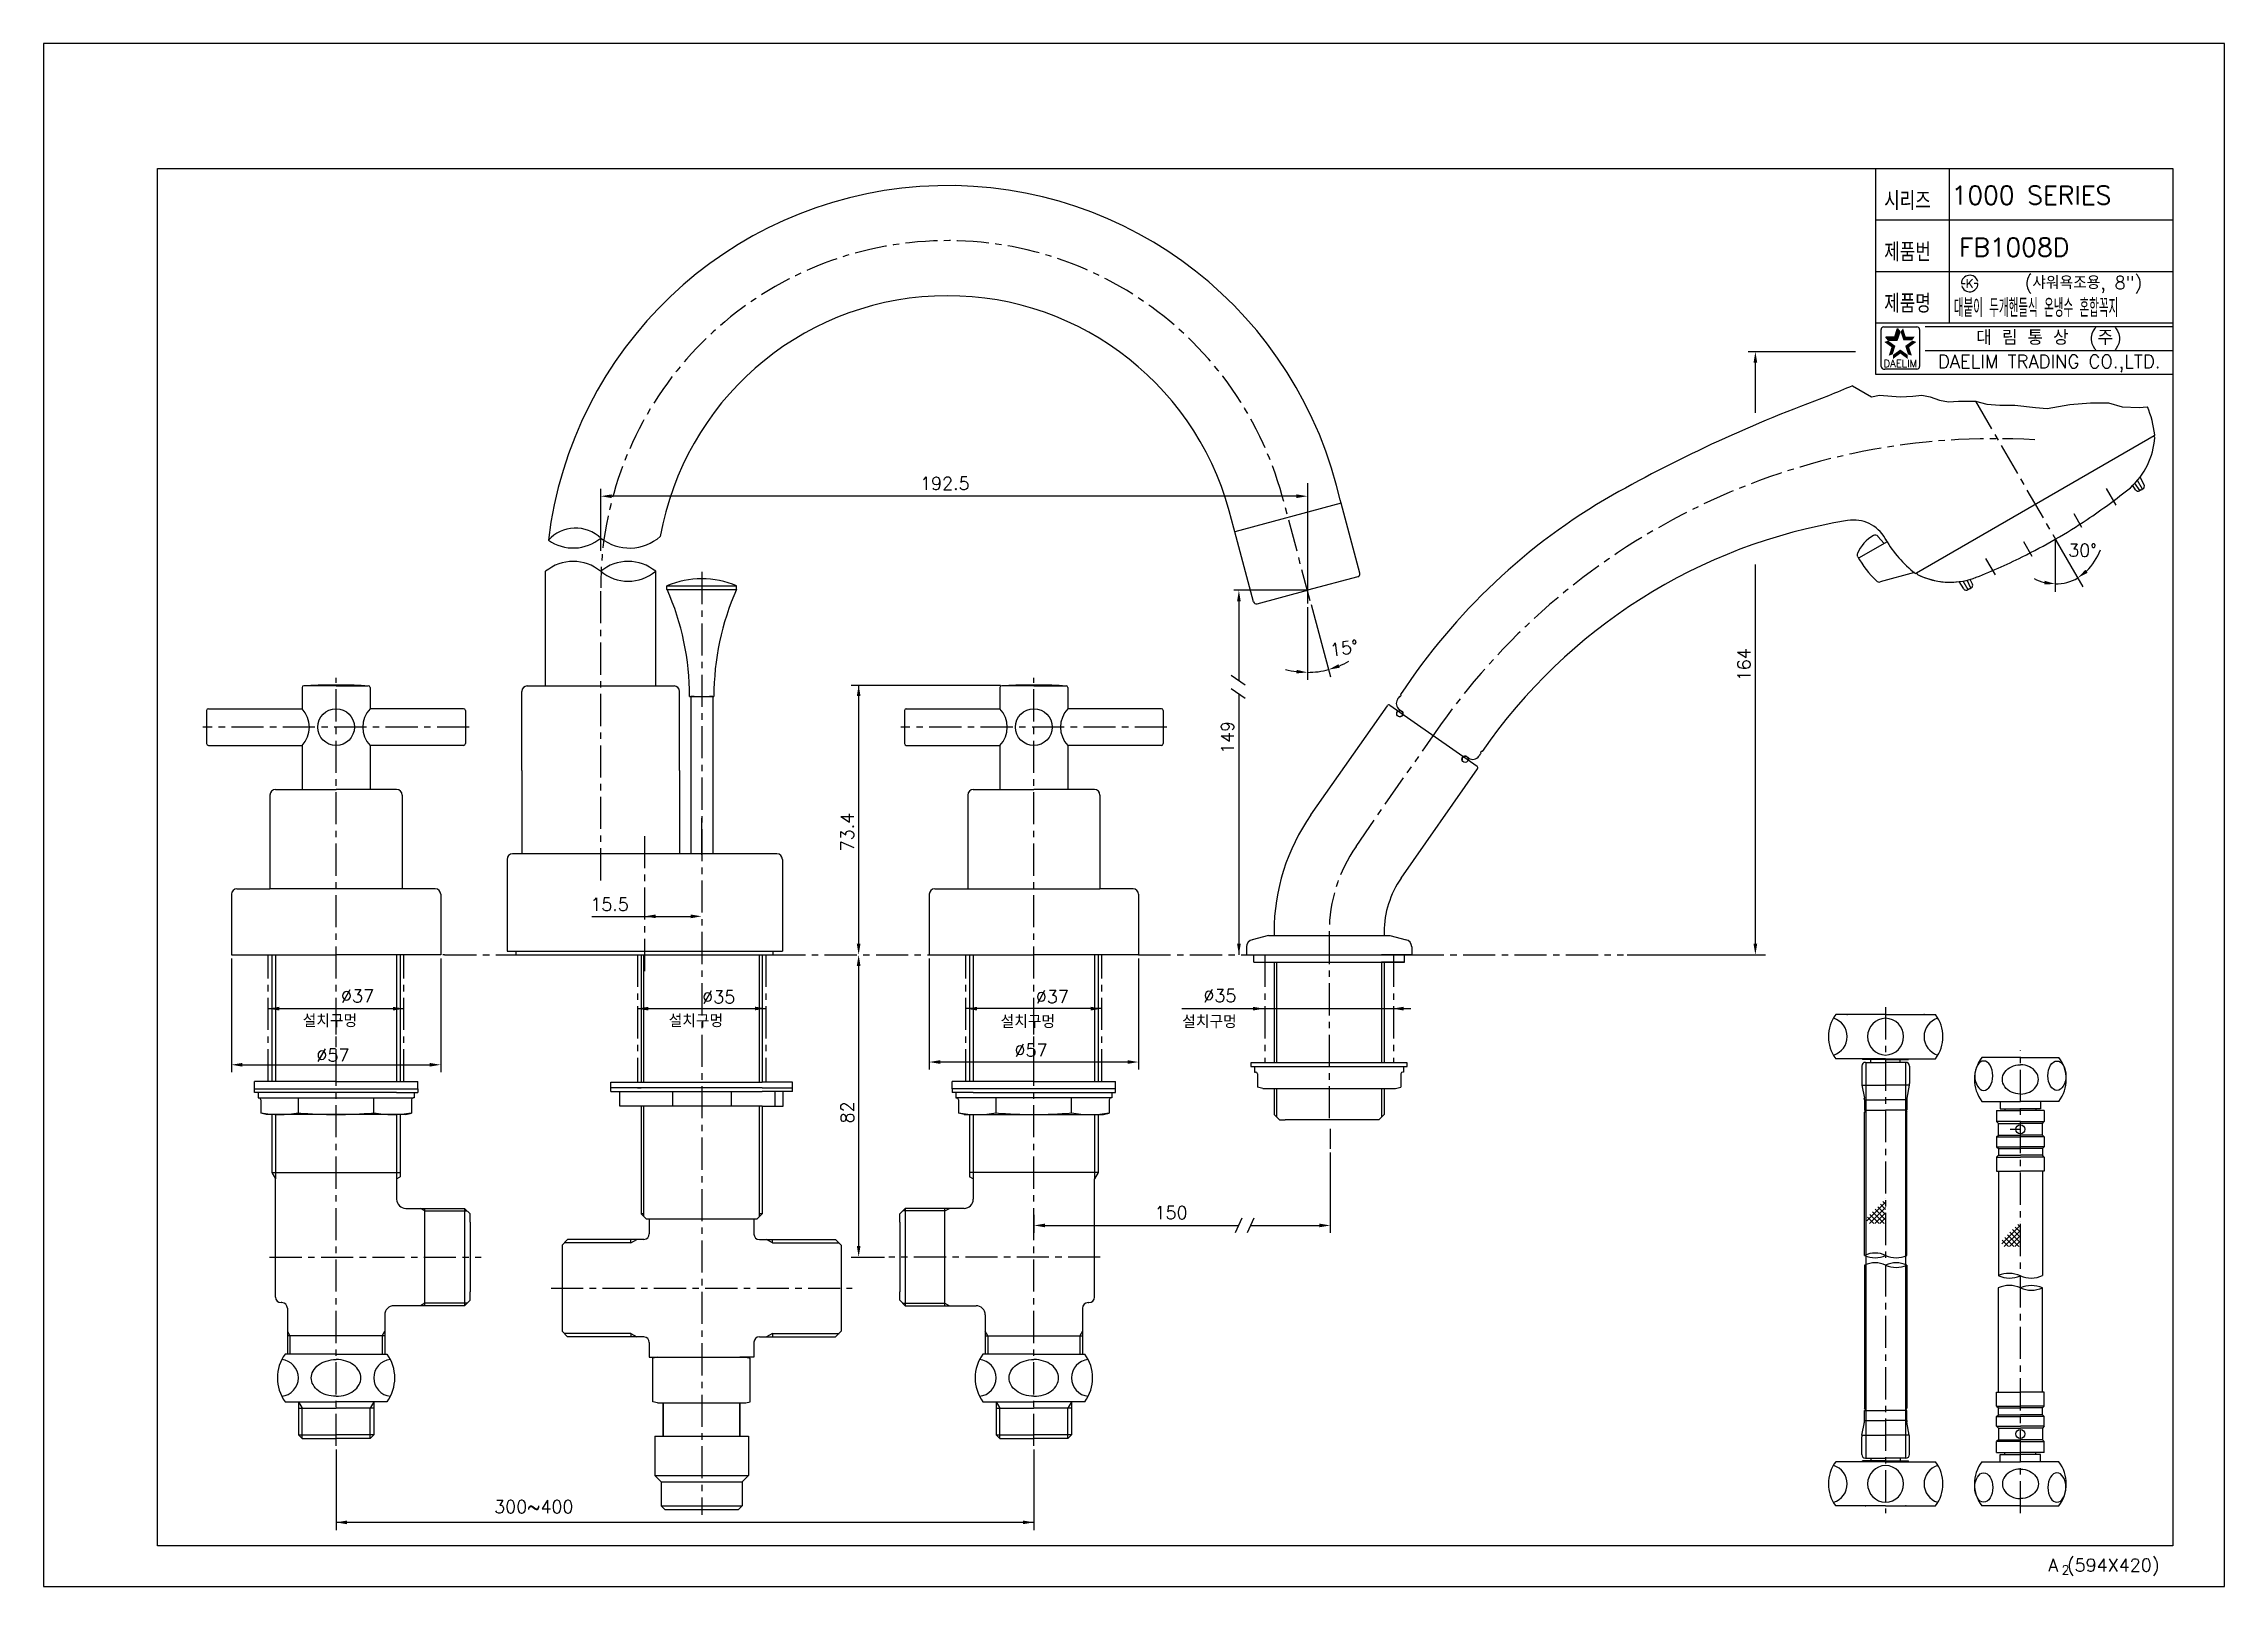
# Model space of a CAD drawing. Extents: x -226 to 368, y -1132 to -712.
import ezdxf
from ezdxf.enums import TextEntityAlignment as Align

# ---------------------------------------------------------------- set-up
doc = ezdxf.new("R2010")
doc.units = 0
doc.header["$LTSCALE"] = 7
doc.header["$MEASUREMENT"] = 0
doc.header["$PDSIZE"] = -10
doc.linetypes.add('CENTER', pattern=[2, 1.25, -0.25, 0.25, -0.25])
doc.linetypes.add('CENTER2', pattern=[1.125, 0.75, -0.125, 0.125, -0.125])
doc.layers.get('0').update_dxf_attribs({"color": 2, "linetype": 'CONTINUOUS'})
for name, color, linetype in [('CL', 1, 'CENTER'), ('DIM', 2, 'CONTINUOUS'), ('DWG', 7, 'CONTINUOUS')]:
    doc.layers.add(name, color=color, linetype=linetype)
doc.styles.add('GHS', font='ROMANS', dxfattribs={"bigfont": 'GHS'})
doc.styles.add('ROMANS', font='romans')

msp = doc.modelspace()

# ---------------------------------------------------------------- texts
at = {"color": 7, "style": 'GHS'}
msp.add_text('1000 SERIES', height=5, dxfattribs=at).set_placement((293.58, -756))
msp.add_text('FB1008D', height=5, dxfattribs=at).set_placement((310.62, -767.66), align=Align.MIDDLE)
at = {"style": 'GHS'}
msp.add_text('(샤워욕조용, 8")', height=3.5, dxfattribs=at).set_placement((313.47, -779.06))
at = {"style": 'GHS', "width": 0.5}
msp.add_text('대붙이 두개핸들식 온냉수 혼합꼭지', height=5, dxfattribs=at).set_placement((294.17, -786.68))
at = {"layer": 'DIM', "color": 2, "style": 'GHS'}
for s, p in [('192.5', (12.6, -833.72)), ('15.5', (-77.22, -948.3)), ('∅37', (-145.12, -973.25)), ('%%c35', (-46.72, -973.54)), ('∅37', (44.15, -973.47)), ('%%c35', (89.78, -973.15)), ('설치구멍', (-155.54, -980.02)), ('설치구멍', (-55.86, -980.03)), ('설치구멍', (34.56, -980.27)), ('설치구멍', (84.03, -980.28)), ('∅57', (-151.83, -989.37)), ('∅57', (38.34, -988.01)), ('150', (76.48, -1032.25)), ('300~400', (-103.4, -1112.31))]:
    msp.add_text(s, height=3.5, dxfattribs=at).set_placement(p)
at = {"layer": 'DIM', "style": 'GHS'}
msp.add_text('30%%d', height=3.5, dxfattribs=at).set_placement((325.34, -851.9))
for s, rotation, p in [('15%%d', 8.18068, (124.51, -879.1)), ('164', 90, (238.77, -885.83)), ('149', 90, (98.1, -905.63)), ('73.4', 90, (-5.47, -932.14)), ('82', 90, (-5.47, -1006.21))]:
    msp.add_text(s, height=3.5, rotation=rotation, dxfattribs=at).set_placement(p)

# ---------------------------------------------------------------- blocks, each defined once
blk = doc.blocks.new('기본양식')
for p, q in [((-820.12, 442.54), (-820.12, 22.54)), ((-226.12, 442.54), (-820.12, 442.54)), ((-226.12, 22.54), (-226.12, 442.54)), ((-820.12, 22.54), (-226.12, 22.54))]:
    blk.add_line(p, q)
at = {"color": 4}
for p, q in [((-789.12, 33.54), (-789.12, 408.54)), ((-789.12, 408.54), (-240.12, 408.54)), ((-240.12, 408.54), (-240.12, 33.54)), ((-240.12, 33.54), (-789.12, 33.54))]:
    blk.add_line(p, q, dxfattribs=at)
at = {"color": 7}
for p, q in [((-321.12, 408.54), (-321.12, 352.54)), ((-301.12, 408.54), (-301.12, 366.54)), ((-321.12, 394.54), (-240.12, 394.54)), ((-321.12, 380.54), (-240.12, 380.54)), ((-321.12, 366.54), (-240.12, 366.54)), ((-321.12, 352.54), (-240.12, 352.54))]:
    blk.add_line(p, q, dxfattribs=at)
at = {"color": 2, "linetype": 'Continuous'}
for p, q in [((-319.64, 354.68), (-319.64, 364.68)), ((-318.89, 365.43), (-309.89, 365.43)), ((-309.14, 364.68), (-309.14, 354.68)), ((-307.62, 365.54), (-240.12, 365.54)), ((-307.62, 359.04), (-240.12, 359.04)), ((-309.89, 353.93), (-318.64, 353.93))]:
    blk.add_line(p, q, dxfattribs=at)
at = {"color": 2}
for p, q in [((-317.64, 361.81), (-318.31, 362.73)), ((-318.31, 362.73), (-315.88, 362.73)), ((-315.88, 362.73), (-315.13, 365.03)), ((-315.22, 361.81), (-314.47, 364.12)), ((-314.47, 364.12), (-315.13, 365.03)), ((-317.64, 361.81), (-315.22, 361.81))]:
    blk.add_line(p, q, dxfattribs=at)
at = {"color": 2, "linetype": 'Continuous'}
for centre, radius, start, end in [((-318.89, 364.68), 0.75, 90, 180), ((-309.89, 364.68), 0.75, 0, 90), ((-318.77, 354.8), 0.884, 188.1301, 278.1301), ((-309.89, 354.68), 0.75, 270, 0)]:
    blk.add_arc(centre, radius, start, end, dxfattribs=at)
at = {"color": 2}
for points in [[(-318.31, 362.73), (-317.64, 361.81), (-315.88, 362.73), (-315.22, 361.81)], [(-315.88, 362.73), (-315.22, 361.81), (-315.13, 365.03), (-314.47, 364.12)], [(-313.65, 365.03), (-314.32, 364.12), (-312.9, 362.73), (-313.57, 361.81)], [(-312.9, 362.73), (-313.57, 361.81), (-310.48, 362.73), (-311.14, 361.81)], [(-316.8, 359.9), (-315.72, 360.25), (-318.76, 361.32), (-317.69, 361.67)], [(-317.55, 357.59), (-316.47, 357.94), (-316.8, 359.9), (-315.72, 360.25)], [(-314.39, 358.15), (-314.39, 359.28), (-316.35, 356.72), (-316.35, 357.85)], [(-312.43, 356.72), (-312.43, 357.85), (-314.39, 358.15), (-314.39, 359.28)], [(-310.02, 361.32), (-311.1, 361.67), (-311.98, 359.9), (-313.06, 360.25)], [(-311.98, 359.9), (-313.06, 360.25), (-311.24, 357.59), (-312.31, 357.94)]]:
    blk.add_solid(points, dxfattribs=at)
at = {"layer": 'DIM'}
for p, q in [((-297.74, 377.23), (-297.24, 377.23)), ((-297.24, 377.23), (-296.74, 377.23)), ((-293.74, 377.23), (-294.24, 377.23)), ((-293.24, 377.23), (-293.74, 377.23))]:
    blk.add_line(p, q, dxfattribs=at)
for start, end in [(15, 180), (195, 0)]:
    blk.add_arc((-295.49, 377.23), 2.25, start, end, dxfattribs=at)
at = {"color": 7, "linetype": 'Continuous'}
for s, height, style, p in [('대 림 통 상  (주)', 4, 'GHS', (-273.86, 362.24)), ('DAELIM TRADING CO.,LTD.', 3.6, 'ROMANS', (-273.86, 355.47))]:
    blk.add_text(s, height=height, dxfattribs=dict(at, style=style)).set_placement(p, align=Align.MIDDLE)
at = {"color": 2, "linetype": 'Continuous', "style": 'ROMANS'}
blk.add_text('DAELIM', height=2, dxfattribs=at).set_placement((-314.39, 354.48), align=Align.CENTER)
at = {"color": 7, "style": 'GHS'}
for s, height, p in [('A (594X420)', 3.5, (-274.11, 26.57)), ('2', 2.5, (-270.45, 25.74))]:
    blk.add_text(s, height=height, dxfattribs=at).set_placement(p)
at = {"layer": 'DIM', "style": 'GHS', "width": 0.8}
for s, p in [('시리즈', (-318.78, 397.27)), ('제품번', (-318.78, 383.27)), ('제품명', (-318.78, 369.27))]:
    blk.add_text(s, height=5, dxfattribs=at).set_placement(p)
at = {"layer": 'DIM', "style": 'GHS'}
blk.add_text('K', height=2.39, dxfattribs=at).set_placement((-295.49, 377.23), align=Align.MIDDLE)

# ---------------------------------------------------------------- linework, layer by layer
at = {"color": 7, "linetype": 'Continuous'}
for p, q in [((-49.85, -889.94), (-49.85, -932.81)), ((-48.92, -889.94), (-49.85, -889.94)), ((-43.85, -889.94), (-44.78, -889.94)), ((-43.85, -889.94), (-43.85, -932.81)), ((-95.89, -910.11), (-95.89, -932.81)), ((-52.89, -910.11), (-52.89, -932.81)), ((-99.89, -934.31), (-99.89, -959.31)), ((-26.39, -932.81), (-98.39, -932.81)), ((-24.89, -934.31), (-24.89, -959.31)), ((-99.89, -959.31), (-24.89, -959.31)), ((-99.89, -959.31), (-97.39, -959.31)), ((-97.39, -960.31), (-97.39, -959.31)), ((-97.39, -960.31), (-26.89, -960.31)), ((-63.39, -960.31), (-63.39, -995)), ((-30.39, -960.31), (-30.39, -995)), ((-27.39, -960.31), (-27.39, -959.31)), ((-63.39, -1001.5), (-63.39, -1030.81)), ((-30.39, -1001.5), (-30.39, -1030.81)), ((-63.39, -1030.81), (-61.89, -1032.31)), ((-62.64, -1030.81), (-63.39, -1030.81)), ((-31.89, -1032.31), (-61.89, -1032.31)), ((-30.39, -1030.81), (-31.89, -1032.31)), ((-30.39, -1030.81), (-31.14, -1030.81)), ((-57.34, -1082.31), (-57.34, -1091.31)), ((-36.44, -1082.31), (-36.44, -1091.31))]:
    msp.add_line(p, q, dxfattribs=at)
at = {"color": 2, "linetype": 'Continuous'}
for p, q in [((-62.64, -995), (-62.64, -960.31)), ((-31.14, -995), (-31.14, -960.31)), ((-62.64, -1031.56), (-62.64, -1001.5)), ((-31.14, -1031.56), (-31.14, -1001.5))]:
    msp.add_line(p, q, dxfattribs=at)
at = {"color": 2}
for p, q in [((274.89, -1027.47), (275.6, -1028.18)), ((275.59, -1026.76), (275.6, -1026.77)), ((270.53, -1032.76), (275.6, -1027.68)), ((270.64, -1031.71), (272.4, -1033.46)), ((271.23, -1033.46), (275.6, -1029.09)), ((271.35, -1031), (273.81, -1033.46)), ((272.06, -1030.3), (275.22, -1033.46)), ((272.65, -1033.46), (275.6, -1030.51)), ((272.77, -1029.59), (275.6, -1032.43)), ((273.47, -1028.88), (275.6, -1031.01)), ((274.06, -1033.46), (275.6, -1031.92)), ((274.18, -1028.18), (275.6, -1029.6)), ((275.48, -1033.46), (275.6, -1033.34)), ((312.3, -1033.01), (312.31, -1033.02)), ((307.23, -1039.01), (312.31, -1033.93)), ((307.35, -1037.96), (309.1, -1039.71)), ((307.94, -1039.71), (312.31, -1035.34)), ((308.05, -1037.25), (310.51, -1039.71)), ((308.76, -1036.55), (311.93, -1039.71)), ((309.35, -1039.71), (312.31, -1036.76)), ((309.47, -1035.84), (312.31, -1038.68)), ((310.18, -1035.13), (312.31, -1037.26)), ((310.76, -1039.71), (312.31, -1038.17)), ((310.88, -1034.43), (312.31, -1035.85)), ((311.59, -1033.72), (312.31, -1034.43)), ((312.18, -1039.71), (312.31, -1039.58))]:
    msp.add_line(p, q, dxfattribs=at)
at = {"color": 7, "linetype": 'Continuous'}
for centre, start, end in [((-98.39, -934.31), 90, 180), ((-26.39, -934.31), 0, 90)]:
    msp.add_arc(centre, 1.5, start, end, dxfattribs=at)
at = {"color": 2, "linetype": 'Continuous'}
for centre, radius, start, end in [((272.73, -1048.28), 6.79, 64.95062, 115.04938), ((272.73, -1035.98), 6.79, 244.95062, 295.04938), ((272.73, -1050.93), 6.79, 64.95062, 115.04938), ((278.48, -1035.98), 6.79, 244.95062, 295.04938), ((278.48, -1050.93), 6.79, 64.95062, 115.04938), ((278.48, -1038.63), 6.79, 244.95062, 295.04938), ((309.17, -1054.4), 7.37, 64.79244, 112.85586), ((309.44, -1040.94), 7.37, 244.79244, 292.85586), ((309.28, -1057.81), 7.48, 66.15632, 113.4258), ((315.17, -1040.94), 7.37, 247.14414, 295.20756), ((315.28, -1057.71), 7.37, 65.75459, 113.82753), ((315.33, -1044.25), 7.37, 245.75459, 293.82753)]:
    msp.add_arc(centre, radius, start, end, dxfattribs=at)
at = {"layer": 'CL', "color": 7, "linetype": 'Continuous'}
for p, q in [((345.58, -833.5), (344.22, -831.14)), ((132.41, -856.41), (127.31, -837.39)), ((344.89, -833.9), (343.51, -831.93)), ((103.43, -864.18), (98.33, -845.15)), ((-89.39, -887.11), (-89.39, -855.89)), ((-59.39, -887.11), (-59.39, -855.89)), ((298.12, -860.9), (296.76, -858.54)), ((298.82, -860.5), (297.8, -858.32))]:
    msp.add_line(p, q, dxfattribs=at)
at = {"layer": 'CL'}
for p, q in [((118.9, -863.97), (111.27, -835.47)), ((-74.39, -940.04), (-74.39, -860.38)), ((-146.46, -994.77), (-146.46, -884.86)), ((43.61, -994.77), (43.61, -884.86)), ((-110.21, -898.31), (-182.71, -898.31)), ((79.86, -898.31), (7.36, -898.31)), ((154.39, -897.7), (145.21, -910.8)), ((131.36, -930.83), (145.21, -910.8)), ((-62.39, -964.72), (-62.39, -927.82)), ((124.03, -954.06), (124.03, -1006.07)), ((124.03, -954.06), (124.03, -1006.07)), ((-146.46, -1093.99), (-146.46, -978.78)), ((43.61, -1093.99), (43.61, -978.78)), ((275.6, -974.58), (275.6, -1112.33)), ((312.31, -1112.33), (312.31, -986.22)), ((124.35, -1007.64), (124.35, -1013.14)), ((309.56, -1007.81), (312.31, -1007.81)), ((-164.55, -1042.58), (-106.95, -1042.58)), ((61.7, -1042.58), (4.09, -1042.58)), ((-87.89, -1051.06), (-5.89, -1051.06))]:
    msp.add_line(p, q, dxfattribs=at)
at = {"layer": 'CL', "color": 7}
for p, q in [((127.05, -836.42), (126, -832.52)), ((98.07, -844.18), (96.79, -839.39))]:
    msp.add_line(p, q, dxfattribs=at)
at = {"layer": 'CL', "linetype": 'CENTER2'}
for p, q in [((338.41, -837.87), (335.81, -833.37)), ((326.86, -840.18), (329, -843.88)), ((313.14, -847.8), (315.41, -851.73)), ((305.5, -856.87), (302.9, -852.37))]:
    msp.add_line(p, q, dxfattribs=at)
at = {"layer": 'CL', "linetype": 'CENTER'}
msp.add_line((-46.85, -856.06), (-46.85, -1112.76), dxfattribs=at)
at = {"layer": 'CL', "color": 3}
for p, q in [((-164.96, -994.77), (-164.96, -960.31)), ((-127.96, -994.77), (-127.96, -960.31)), ((-127.96, -964.71), (-127.96, -960.31)), ((-64.39, -960.31), (-64.39, -995)), ((-29.39, -960.31), (-29.39, -995)), ((25.11, -994.77), (25.11, -960.31)), ((25.11, -964.71), (25.11, -960.31)), ((62.11, -994.77), (62.11, -960.31)), ((106.53, -960.31), (106.53, -989.71)), ((141.53, -960.31), (141.53, -989.71))]:
    msp.add_line(p, q, dxfattribs=at)
at = {"layer": 'CL', "color": 7, "linetype": 'Continuous'}
for radius, start, end in [(109.5, 14.73911, 173.19739), (79.5, 15.30618, 169.87615)]:
    msp.add_arc((20.11, -860.38), radius, start, end, dxfattribs=at)
at = {"layer": 'CL'}
for centre, radius, start, end in [((20.11, -860.38), 94.5, 15.28083, 180), ((305.19, -1004.69), 184.9, 86.57746, 144.64542), ((164.53, -954.06), 40.5, 145, 180)]:
    msp.add_arc(centre, radius, start, end, dxfattribs=at)
at = {"layer": 'DIM', "linetype": 'Continuous'}
for p, q in [((267.39, -796.11), (238.13, -796.11)), ((240.13, -812.72), (240.13, -799.11)), ((118.12, -831.94), (118.12, -864.65)), ((321.83, -847.15), (329.29, -860.08)), ((321.83, -847.15), (321.83, -861.46)), ((240.13, -957.31), (240.13, -854)), ((118.12, -861.07), (98.1, -861.07)), ((99.45, -864.07), (99.45, -885.63)), ((118.12, -865.65), (118.12, -885.41)), ((119.16, -864.93), (124.42, -884.58)), ((99.45, -878.88), (99.45, -885.63)), ((97.34, -884.18), (101.17, -886.8)), ((-6.12, -886.86), (34.49, -886.86)), ((-4.12, -886.86), (-4.12, -957.31)), ((97.34, -887.82), (101.17, -890.44)), ((99.45, -889.26), (99.45, -960.31)), ((-46.85, -933.08), (-46.85, -923.12)), ((-76.77, -949.83), (-49.89, -949.83)), ((-116.96, -960.31), (-117.39, -960.31)), ((-116.96, -960.31), (-117.39, -960.31)), ((205.23, -960.31), (242.92, -960.31)), ((240.64, -960.31), (242.13, -960.31)), ((-4.12, -963.31), (-4.12, -1039.58)), ((-64.39, -974.96), (-29.39, -974.96)), ((83.95, -974.96), (146.28, -974.96)), ((270.2, -989.58), (270.2, -1097.33)), ((281, -989.58), (281, -1097.33)), ((124.35, -1014.14), (124.35, -1035.98)), ((43.61, -1031.1), (43.61, -1035.98)), ((100.25, -1031.98), (98.4, -1035.98)), ((103.55, -1031.98), (101.7, -1035.98)), ((46.61, -1033.98), (99.32, -1033.98)), ((102.63, -1033.98), (121.35, -1033.98)), ((-6.12, -1042.58), (2.93, -1042.58))]:
    msp.add_line(p, q, dxfattribs=at)
at = {"layer": 'DIM'}
for p, q in [((266.59, -805.43), (271.8, -808.38)), ((271.8, -808.38), (273.92, -807.92)), ((273.92, -807.92), (279.54, -808.38)), ((279.54, -808.38), (283.03, -808.22)), ((279.54, -808.38), (279.54, -808.38)), ((283.03, -808.22), (285.45, -807.92)), ((285.45, -807.92), (287.73, -808.38)), ((287.73, -808.38), (290.31, -809.29)), ((290.31, -809.29), (292.74, -809.74)), ((292.74, -809.74), (295.47, -809.59)), ((295.47, -809.59), (300.11, -809.54)), ((300.11, -809.54), (303.21, -810.35)), ((303.21, -810.35), (306.7, -810.65)), ((306.7, -810.65), (310.8, -810.65)), ((310.8, -810.65), (316.41, -811.26)), ((316.41, -811.26), (319.6, -811.56)), ((319.6, -811.56), (325.82, -810.5)), ((325.82, -810.5), (331.43, -810.04)), ((331.43, -810.04), (336.29, -810.04)), ((336.29, -810.04), (340.08, -811.11)), ((340.08, -811.11), (344.63, -811.26)), ((344.63, -811.26), (346.89, -811.08)), ((-74.39, -850.29), (-74.39, -833.45)), ((-162.96, -960.31), (-162.96, -994.77)), ((-129.96, -960.31), (-129.96, -994.77)), ((27.11, -960.31), (27.11, -994.77)), ((60.11, -960.31), (60.11, -994.77)), ((109.73, -962.31), (109.73, -989.71)), ((138.33, -962.31), (138.33, -989.71)), ((109.73, -996.71), (109.73, -1004.44)), ((138.33, -996.71), (138.33, -1004.44)), ((-162.96, -1003.77), (-162.96, -1021.33)), ((-129.96, -1003.77), (-129.96, -1021.33)), ((27.11, -1003.77), (27.11, -1021.33)), ((60.11, -1003.77), (60.11, -1021.33)), ((-122.25, -1030.03), (-123.46, -1029.33)), ((-122.25, -1030.03), (-110.75, -1030.03)), ((19.39, -1030.03), (7.89, -1030.03)), ((19.39, -1030.03), (20.61, -1029.33)), ((-66.17, -1038.76), (-84.31, -1038.76)), ((-66.17, -1038.76), (-64.57, -1037.84)), ((-27.62, -1038.76), (-29.21, -1037.84)), ((-27.62, -1038.76), (-9.47, -1038.76)), ((-122.25, -1055.13), (-123.46, -1055.83)), ((-110.75, -1055.13), (-122.25, -1055.13)), ((7.89, -1055.13), (19.39, -1055.13)), ((19.39, -1055.13), (20.61, -1055.83)), ((-159.71, -1062.78), (-159.01, -1063.99)), ((-133.91, -1063.99), (-133.21, -1062.78)), ((31.06, -1063.99), (30.36, -1062.78)), ((56.86, -1062.78), (56.16, -1063.99)), ((-159.01, -1063.99), (-159.01, -1068.99)), ((-133.91, -1063.99), (-133.91, -1068.99)), ((-66.17, -1063.36), (-84.31, -1063.36)), ((-66.17, -1063.36), (-64.57, -1064.28)), ((-27.62, -1063.36), (-29.21, -1064.28)), ((-27.62, -1063.36), (-9.47, -1063.36)), ((31.06, -1063.99), (31.06, -1068.99)), ((56.16, -1063.99), (56.16, -1068.99)), ((-156.71, -1081.99), (-155.71, -1083.72)), ((-155.71, -1091.99), (-155.71, -1083.72)), ((-136.21, -1081.99), (-137.21, -1083.72)), ((-137.21, -1091.99), (-137.21, -1083.72)), ((33.36, -1081.99), (34.36, -1083.72)), ((34.36, -1091.99), (34.36, -1083.72)), ((53.86, -1081.99), (52.86, -1083.72)), ((52.86, -1091.99), (52.86, -1083.72))]:
    msp.add_line(p, q, dxfattribs=at)
at = {"layer": 'DIM', "color": 2, "linetype": 'CENTER'}
msp.add_line((300.11, -809.54), (323.05, -849.27), dxfattribs=at)
at = {"layer": 'DIM', "color": 2}
for p, q in [((115.12, -835.45), (-71.39, -835.45)), ((118.12, -831.94), (118.12, -860.42)), ((-164.96, -974.96), (-127.96, -974.96)), ((62.11, -974.96), (25.11, -974.96)), ((-146.46, -1094.99), (-146.46, -1116.96)), ((43.61, -1094.99), (43.61, -1116.96)), ((43.61, -1114.82), (-146.46, -1114.82))]:
    msp.add_line(p, q, dxfattribs=at)
at = {"layer": 'DIM', "color": 2, "linetype": 'Continuous'}
for p, q in [((-174.96, -961.31), (-174.96, -992.24)), ((-117.96, -961.31), (-117.96, -992.24)), ((15.11, -961.31), (15.11, -991.49)), ((72.11, -961.31), (72.11, -991.49)), ((73.11, -960.31), (80.72, -960.31)), ((-171.96, -990.24), (-120.96, -990.24)), ((69.11, -989.49), (18.11, -989.49))]:
    msp.add_line(p, q, dxfattribs=at)
at = {"layer": 'DIM', "linetype": 'CENTER'}
for p, q in [((-116.96, -960.31), (-97.39, -960.31)), ((-27.39, -960.31), (15.11, -960.31)), ((72.11, -960.31), (101.53, -960.31)), ((146.53, -960.31), (204.23, -960.31))]:
    msp.add_line(p, q, dxfattribs=at)
at = {"layer": 'DIM', "linetype": 'Continuous'}
for centre, radius, start, end in [((-81.21, -854.22), 10.07, 46.94186, 137.42353), ((-81.84, -837.76), 11.79, 234.87988, 309.48551), ((-66.52, -836.89), 12.67, 231.93397, 311.31965), ((-81.89, -865), 11.79, 50.51449, 129.48551), ((-66.89, -865), 11.79, 50.51449, 129.48551), ((317.96, -843.63), 17.41, 315.19927, 338.28573), ((-66.89, -846.79), 11.79, 230.51449, 309.48551), ((321.83, -847.15), 12.19, 241.72234, 255.86117), ((321.83, -847.15), 12.19, 270, 300), ((118.12, -861.07), 22.34, 254.59762, 262.29881), ((118.12, -861.07), 22.34, 270, 285), ((118.12, -861.07), 22.34, 292.70119, 300.40238)]:
    msp.add_arc(centre, radius, start, end, dxfattribs=at)
at = {"layer": 'DIM'}
for p in [(265.1, -976.58), (286.1, -976.58), (270.13, -1110.33), (281.08, -1110.33)]:
    msp.add_point(p, dxfattribs=at)
at = {"layer": 'DIM', "linetype": 'Continuous'}
for points in [[(239.63, -799.11), (240.63, -799.11), (240.13, -796.11)], [(98.95, -864.07), (99.95, -864.07), (99.45, -861.07)], [(318.91, -858.47), (318.79, -859.47), (321.83, -859.34)], [(330.62, -856.3), (330.01, -855.5), (327.92, -857.71)], [(115.17, -882.71), (115.1, -883.7), (118.12, -883.41)], [(126.91, -882.15), (126.58, -881.2), (123.91, -882.65)], [(-4.62, -889.86), (-3.62, -889.86), (-4.12, -886.86)], [(-59.39, -949.33), (-59.39, -950.33), (-62.39, -949.83)], [(-49.85, -949.33), (-49.85, -950.33), (-46.85, -949.83)], [(-4.62, -957.31), (-3.62, -957.31), (-4.12, -960.31)], [(-4.62, -963.31), (-3.62, -963.31), (-4.12, -960.31)], [(98.95, -957.31), (99.95, -957.31), (99.45, -960.31)], [(239.63, -957.31), (240.63, -957.31), (240.13, -960.31)], [(-61.39, -975.46), (-61.39, -974.46), (-64.39, -974.96)], [(-32.39, -975.42), (-32.39, -974.42), (-29.39, -974.92)], [(103.29, -975.46), (103.29, -974.46), (106.29, -974.96)], [(144.29, -975.46), (144.29, -974.46), (141.29, -974.96)], [(46.61, -1033.48), (46.61, -1034.48), (43.61, -1033.98)], [(121.35, -1033.48), (121.35, -1034.48), (124.35, -1033.98)], [(-4.62, -1039.58), (-3.62, -1039.58), (-4.12, -1042.58)]]:
    msp.add_solid(points, dxfattribs=at)
at = {"layer": 'DIM', "color": 2}
for points in [[(-71.39, -834.95), (-71.39, -835.95), (-74.39, -835.45)], [(115.12, -834.95), (115.12, -835.95), (118.12, -835.45)], [(-161.96, -974.46), (-161.96, -975.46), (-164.96, -974.96)], [(-130.96, -974.46), (-130.96, -975.46), (-127.96, -974.96)], [(28.11, -974.46), (28.11, -975.46), (25.11, -974.96)], [(59.11, -974.46), (59.11, -975.46), (62.11, -974.96)], [(-143.46, -1114.32), (-143.46, -1115.32), (-146.46, -1114.82)], [(40.61, -1114.32), (40.61, -1115.32), (43.61, -1114.82)]]:
    msp.add_solid(points, dxfattribs=at)
at = {"layer": 'DIM', "color": 2, "linetype": 'Continuous'}
for points in [[(-171.96, -989.74), (-171.96, -990.74), (-174.96, -990.24)], [(-120.96, -989.74), (-120.96, -990.74), (-117.96, -990.24)], [(18.11, -988.99), (18.11, -989.99), (15.11, -989.49)], [(69.11, -988.99), (69.11, -989.99), (72.11, -989.49)]]:
    msp.add_solid(points, dxfattribs=at)
at = {"layer": 'DWG', "color": 7, "linetype": 'ByBlock'}
for p, q in [((348.78, -819.03), (284, -856.43)), ((346.02, -832.37), (344.93, -830.24)), ((343.7, -833.71), (342.92, -832.52)), ((345.24, -833.7), (344.77, -833.97)), ((345.24, -833.7), (345.7, -833.43)), ((276.05, -847.86), (268.25, -852.36)), ((275.18, -848.36), (273.53, -846.4)), ((275.85, -847.51), (275.51, -846.94)), ((283.48, -856.26), (274.09, -858.78)), ((296.93, -860.71), (295.63, -858.71)), ((298.47, -860.7), (298, -860.97)), ((298.47, -860.7), (298.94, -860.43)), ((299.25, -859.37), (298.61, -858.11)), ((143.17, -893.51), (143.78, -893.93)), ((162.05, -906.72), (161.55, -906.38))]:
    msp.add_line(p, q, dxfattribs=at)
at = {"layer": 'DWG'}
for p, q in [((127.31, -837.39), (98.33, -845.15)), ((-56.35, -860.82), (-56.35, -859.82)), ((-56.35, -859.82), (-37.35, -859.82)), ((-56.35, -860.82), (-37.35, -860.82)), ((-37.35, -860.82), (-37.35, -859.82)), ((-94.39, -887.11), (-54.39, -887.11)), ((-50.15, -889.94), (-43.55, -889.94)), ((119.07, -922.23), (139.9, -892.48)), ((140.6, -892.36), (164.35, -908.99)), ((143.64, -939.44), (164.47, -909.69)), ((107.53, -955.06), (103.03, -956.21)), ((107.53, -955.06), (140.53, -955.06)), ((109.03, -954.06), (109.03, -955.06)), ((140.53, -955.06), (145.03, -956.21)), ((-163.96, -960.31), (-163.96, -994.77)), ((-128.96, -960.31), (-128.96, -994.77)), ((26.11, -960.31), (26.11, -994.77)), ((61.11, -960.31), (61.11, -994.77)), ((101.53, -958.15), (101.53, -960.31)), ((101.53, -960.31), (108.73, -960.31)), ((103.53, -962.31), (103.53, -960.31)), ((108.73, -960.31), (146.53, -960.31)), ((139.33, -960.31), (138.33, -960.31)), ((146.53, -960.31), (139.33, -960.31)), ((144.53, -962.31), (144.53, -960.31)), ((146.53, -958.15), (146.53, -960.31)), ((103.53, -962.31), (144.53, -962.31)), ((109.03, -962.31), (109.03, -989.71)), ((144.53, -962.31), (138.33, -962.31)), ((139.03, -962.31), (139.03, -989.71)), ((275.6, -976.58), (262.01, -976.58)), ((275.6, -976.58), (289.2, -976.58)), ((145.33, -989.71), (102.74, -989.71)), ((102.74, -989.71), (102.74, -990.71)), ((109.73, -989.71), (102.74, -989.71)), ((102.74, -990.71), (145.33, -990.71)), ((102.74, -990.71), (109.73, -990.71)), ((103.74, -990.71), (103.74, -992.21)), ((144.33, -990.71), (144.33, -992.21)), ((145.33, -990.71), (145.33, -989.71)), ((275.6, -988.58), (262.01, -988.58)), ((269.35, -988.58), (269.35, -988.83)), ((275.6, -988.58), (289.2, -988.58)), ((281.85, -988.58), (281.85, -988.83)), ((312.31, -988.22), (301.81, -988.22)), ((312.31, -988.22), (322.81, -988.22)), ((-146.46, -994.77), (-168.71, -994.77)), ((-168.71, -996.77), (-146.46, -996.77)), ((-168.71, -997.77), (-168.71, -996.77)), ((-162.96, -997.77), (-168.71, -997.77)), ((-167.71, -997.77), (-167.71, -999.27)), ((-129.96, -997.77), (-162.96, -997.77)), ((-146.46, -994.77), (-124.21, -994.77)), ((-146.46, -996.77), (-124.21, -996.77)), ((-129.96, -997.77), (-124.21, -997.77)), ((-125.21, -997.77), (-125.21, -999.27)), ((-124.21, -996.77), (-124.21, -997.77)), ((-71.64, -995), (-30.39, -995)), ((-71.64, -997.5), (-71.64, -995)), ((-30.39, -996.5), (-71.64, -996.5)), ((-71.64, -997.5), (-30.39, -997.5)), ((-69.14, -997.5), (-64.34, -997.5)), ((-69.14, -1001.5), (-69.14, -997.5)), ((-64.39, -996.5), (-63.39, -996.5)), ((-54.84, -997.5), (-54.84, -1001.5)), ((-38.85, -997.5), (-38.85, -1001.5)), ((-22.14, -995), (-30.39, -995)), ((-30.39, -996.5), (-22.14, -996.5)), ((-22.14, -997.5), (-30.39, -997.5)), ((-24.64, -997.5), (-29.44, -997.5)), ((-26.94, -997.5), (-26.94, -1001.5)), ((-24.64, -1001.5), (-24.64, -997.5)), ((-22.14, -997.5), (-22.14, -995)), ((43.61, -994.77), (21.36, -994.77)), ((43.61, -996.77), (21.36, -996.77)), ((21.36, -996.77), (21.36, -997.77)), ((27.11, -997.77), (21.36, -997.77)), ((22.36, -997.77), (22.36, -999.27)), ((27.11, -997.77), (60.11, -997.77)), ((43.61, -994.77), (65.86, -994.77)), ((65.86, -996.77), (43.61, -996.77)), ((60.11, -997.77), (65.86, -997.77)), ((64.86, -997.77), (64.86, -999.27)), ((65.86, -997.77), (65.86, -996.77)), ((103.74, -992.21), (103.99, -992.21)), ((104.49, -992.71), (104.49, -996.3)), ((105.99, -996.71), (104.49, -996.3)), ((105.99, -996.71), (142.08, -996.71)), ((105.99, -996.71), (109.73, -996.71)), ((109.03, -996.71), (109.03, -1003.74)), ((139.03, -996.71), (139.03, -1003.74)), ((142.08, -996.71), (143.58, -996.3)), ((143.58, -992.71), (143.58, -996.3)), ((144.33, -992.21), (144.08, -992.21)), ((269.15, -995.81), (275.6, -995.81)), ((282.06, -995.81), (275.6, -995.81)), ((-167.71, -999.27), (-167.46, -999.27)), ((-167.46, -999.27), (-125.46, -999.27)), ((-166.96, -999.77), (-166.96, -1003.37)), ((-165.46, -1003.77), (-166.96, -1003.37)), ((-162.96, -1003.77), (-165.46, -1003.77)), ((-163.96, -1003.77), (-163.96, -1019.6)), ((-129.96, -1003.77), (-162.96, -1003.77)), ((-156.71, -1003.37), (-156.71, -999.27)), ((-136.21, -1003.37), (-136.21, -999.27)), ((-127.46, -1003.77), (-129.96, -1003.77)), ((-128.96, -1003.77), (-128.96, -1020.75)), ((-127.46, -1003.77), (-125.96, -1003.37)), ((-125.96, -999.77), (-125.96, -1003.37)), ((-125.21, -999.27), (-125.46, -999.27)), ((-30.39, -1001.5), (-69.14, -1001.5)), ((-30.39, -1001.5), (-24.64, -1001.5)), ((22.36, -999.27), (22.61, -999.27)), ((64.61, -999.27), (22.61, -999.27)), ((23.11, -999.77), (23.11, -1003.37)), ((24.61, -1003.77), (23.11, -1003.37)), ((24.61, -1003.77), (27.11, -1003.77)), ((26.11, -1003.77), (26.11, -1020.75)), ((27.11, -1003.77), (60.11, -1003.77)), ((33.36, -1003.37), (33.36, -999.27)), ((53.86, -1003.37), (53.86, -999.27)), ((60.11, -1003.77), (62.61, -1003.77)), ((61.11, -1003.77), (61.11, -1019.6)), ((62.61, -1003.77), (64.11, -1003.37)), ((64.11, -999.77), (64.11, -1003.37)), ((64.86, -999.27), (64.61, -999.27)), ((109.03, -1003.74), (110.53, -1005.24)), ((137.53, -1005.24), (139.03, -1003.74)), ((269.85, -999.81), (275.6, -999.81)), ((281.35, -999.81), (275.6, -999.81)), ((301.81, -1000.22), (312.31, -1000.22)), ((305.81, -1002.72), (305.81, -1005.72)), ((305.81, -1002.72), (312.31, -1002.72)), ((306.81, -1000.22), (306.81, -1002.22)), ((306.81, -1002.22), (312.31, -1002.22)), ((308.06, -1002.22), (308.06, -1002.72)), ((322.81, -1000.22), (312.31, -1000.22)), ((317.81, -1002.22), (312.31, -1002.22)), ((318.81, -1002.72), (312.31, -1002.72)), ((316.56, -1002.22), (316.56, -1002.72)), ((317.81, -1000.22), (317.81, -1002.22)), ((318.81, -1002.72), (318.81, -1005.72)), ((110.53, -1005.24), (112.03, -1005.24)), ((136.03, -1005.24), (112.03, -1005.24)), ((137.53, -1005.24), (136.03, -1005.24)), ((312.31, -1005.72), (305.81, -1005.72)), ((306.31, -1006.22), (305.81, -1005.72)), ((305.81, -1009.89), (306.31, -1009.39)), ((306.31, -1006.22), (312.31, -1006.22)), ((306.31, -1009.39), (306.31, -1006.22)), ((306.31, -1009.39), (312.31, -1009.39)), ((312.31, -1005.72), (318.81, -1005.72)), ((318.31, -1006.22), (312.31, -1006.22)), ((318.31, -1009.39), (312.31, -1009.39)), ((318.31, -1006.22), (318.81, -1005.72)), ((318.31, -1009.39), (318.31, -1006.22)), ((318.81, -1009.89), (318.31, -1009.39)), ((305.81, -1009.89), (305.81, -1012.55)), ((305.81, -1009.89), (312.31, -1009.89)), ((305.81, -1012.55), (312.31, -1012.55)), ((305.81, -1012.55), (306.31, -1013.05)), ((305.81, -1015.39), (306.31, -1014.89)), ((305.81, -1015.39), (312.31, -1015.39)), ((305.81, -1015.39), (305.81, -1019.22)), ((306.31, -1013.05), (312.31, -1013.05)), ((306.31, -1013.05), (306.31, -1014.89)), ((306.31, -1014.89), (312.31, -1014.89)), ((318.81, -1009.89), (312.31, -1009.89)), ((318.81, -1012.55), (312.31, -1012.55)), ((318.31, -1013.05), (312.31, -1013.05)), ((318.31, -1014.89), (312.31, -1014.89)), ((318.81, -1015.39), (312.31, -1015.39)), ((318.81, -1012.55), (318.31, -1013.05)), ((318.31, -1013.05), (318.31, -1014.89)), ((318.81, -1015.39), (318.31, -1014.89)), ((318.81, -1009.89), (318.81, -1012.55)), ((318.81, -1015.39), (318.81, -1019.22)), ((-163.96, -1019.6), (-128.96, -1019.6)), ((-163.96, -1019.6), (-162.96, -1021.33)), ((-162.96, -1053.5), (-162.96, -1021.33)), ((-129.96, -1021.33), (-128.96, -1020.75)), ((-129.96, -1021.33), (-129.96, -1026.83)), ((61.11, -1019.6), (26.11, -1019.6)), ((27.11, -1021.33), (26.11, -1020.75)), ((27.11, -1021.33), (27.11, -1026.83)), ((61.11, -1019.6), (60.11, -1021.33)), ((60.11, -1053.5), (60.11, -1021.33)), ((305.81, -1019.22), (312.31, -1019.22)), ((306.31, -1019.22), (306.31, -1047.61)), ((318.81, -1019.22), (312.31, -1019.22)), ((318.31, -1019.22), (318.31, -1047.61)), ((-127.46, -1029.33), (-111.45, -1029.33)), ((-122.25, -1030.03), (-122.25, -1029.33)), ((-122.25, -1055.13), (-122.25, -1030.03)), ((-111.45, -1029.33), (-111.45, -1055.83)), ((-109.95, -1030.83), (-111.45, -1029.33)), ((-109.95, -1031.19), (-109.95, -1030.83)), ((-109.95, -1033.08), (-109.95, -1031.19)), ((-109.95, -1033.08), (-109.95, -1052.08)), ((-61.14, -1032.31), (-61.14, -1036.27)), ((-32.64, -1032.31), (-32.64, -1036.34)), ((7.09, -1030.83), (8.59, -1029.33)), ((7.09, -1031.19), (7.09, -1030.83)), ((7.09, -1033.08), (7.09, -1031.19)), ((7.09, -1033.08), (7.09, -1052.08)), ((8.59, -1029.33), (8.59, -1055.83)), ((24.61, -1029.33), (8.59, -1029.33)), ((19.39, -1030.03), (19.39, -1029.33)), ((19.39, -1055.13), (19.39, -1030.03)), ((-84.89, -1039.34), (-83.39, -1037.84)), ((-84.89, -1039.34), (-84.89, -1060.56)), ((-62.64, -1037.84), (-83.39, -1037.84)), ((-66.17, -1038.76), (-66.17, -1037.84)), ((-31.14, -1037.84), (-10.39, -1037.84)), ((-27.62, -1038.76), (-27.62, -1037.84)), ((-8.89, -1039.34), (-10.39, -1037.84)), ((-8.89, -1039.34), (-8.89, -1060.56)), ((306.31, -1079.33), (306.31, -1050.95)), ((318.31, -1079.33), (318.31, -1050.95)), ((-161.21, -1055), (-161.46, -1055)), ((-159.71, -1056.5), (-159.71, -1068.99)), ((-111.45, -1055.83), (-130.71, -1055.83)), ((-122.25, -1055.83), (-122.25, -1055.13)), ((-109.95, -1054.33), (-111.45, -1055.83)), ((-109.95, -1053.96), (-109.95, -1052.08)), ((-109.95, -1054.33), (-109.95, -1053.96)), ((7.09, -1053.96), (7.09, -1052.08)), ((7.09, -1054.33), (7.09, -1053.96)), ((7.09, -1054.33), (8.59, -1055.83)), ((8.59, -1055.83), (27.86, -1055.83)), ((19.39, -1055.83), (19.39, -1055.13)), ((56.86, -1056.5), (56.86, -1068.99)), ((58.36, -1055), (58.61, -1055)), ((-133.21, -1058.33), (-133.21, -1068.99)), ((-84.89, -1060.56), (-84.89, -1062.78)), ((-84.89, -1062.78), (-83.39, -1064.28)), ((-8.89, -1062.78), (-10.39, -1064.28)), ((-8.89, -1060.56), (-8.89, -1062.78)), ((30.36, -1058.33), (30.36, -1068.99)), ((-146.46, -1068.99), (-160.34, -1068.99)), ((-146.46, -1063.99), (-159.71, -1063.99)), ((-133.21, -1063.99), (-146.46, -1063.99)), ((-146.46, -1068.99), (-132.59, -1068.99)), ((-62.64, -1064.28), (-83.39, -1064.28)), ((-66.17, -1063.36), (-66.17, -1064.28)), ((-61.14, -1065.85), (-61.14, -1069.81)), ((-32.64, -1065.78), (-32.64, -1069.81)), ((-31.14, -1064.28), (-10.39, -1064.28)), ((-27.62, -1063.36), (-27.62, -1064.28)), ((43.61, -1068.99), (29.73, -1068.99)), ((30.36, -1063.99), (43.61, -1063.99)), ((43.61, -1063.99), (56.86, -1063.99)), ((43.61, -1068.99), (57.48, -1068.99)), ((-61.14, -1069.81), (-58.89, -1069.81)), ((-58.89, -1069.81), (-60.14, -1070.14)), ((-58.89, -1069.81), (-60.14, -1070.14)), ((-60.14, -1081.97), (-60.14, -1070.14)), ((-60.14, -1081.97), (-60.14, -1070.14)), ((-58.89, -1069.81), (-34.89, -1069.81)), ((-34.89, -1069.81), (-36.44, -1069.81)), ((-34.89, -1069.81), (-36.44, -1069.81)), ((-34.89, -1069.81), (-36.44, -1069.81)), ((-34.89, -1069.81), (-36.44, -1069.81)), ((-34.89, -1069.81), (-33.64, -1070.14)), ((-34.89, -1069.81), (-33.64, -1070.14)), ((-32.64, -1069.81), (-34.89, -1069.81)), ((-33.64, -1081.97), (-33.64, -1070.14)), ((-33.64, -1081.97), (-33.64, -1070.14)), ((305.81, -1079.33), (312.31, -1079.33)), ((305.81, -1083.16), (305.81, -1079.33)), ((318.81, -1079.33), (312.31, -1079.33)), ((318.81, -1083.16), (318.81, -1079.33)), ((-160.34, -1081.99), (-146.46, -1081.99)), ((-156.71, -1081.99), (-156.71, -1090.99)), ((-156.71, -1083.72), (-146.46, -1083.72)), ((-132.59, -1081.99), (-146.46, -1081.99)), ((-136.21, -1083.72), (-146.46, -1083.72)), ((-136.21, -1081.99), (-136.21, -1090.99)), ((-58.89, -1082.31), (-60.14, -1081.97)), ((-58.89, -1082.31), (-60.14, -1081.97)), ((-58.89, -1082.31), (-34.89, -1082.31)), ((-57.34, -1091.31), (-57.34, -1082.31)), ((-57.34, -1091.31), (-57.34, -1082.31)), ((-37.39, -1082.31), (-34.89, -1082.31)), ((-36.44, -1091.31), (-36.44, -1082.31)), ((-36.44, -1091.31), (-36.44, -1082.31)), ((-34.89, -1082.31), (-33.64, -1081.97)), ((-34.89, -1082.31), (-33.64, -1081.97)), ((29.73, -1081.99), (43.61, -1081.99)), ((33.36, -1081.99), (33.36, -1090.99)), ((33.36, -1083.72), (43.61, -1083.72)), ((57.48, -1081.99), (43.61, -1081.99)), ((53.86, -1083.72), (43.61, -1083.72)), ((53.86, -1081.99), (53.86, -1090.99)), ((305.81, -1083.16), (312.31, -1083.16)), ((305.81, -1083.16), (306.31, -1083.66)), ((305.81, -1086), (306.31, -1085.5)), ((305.81, -1086), (312.31, -1086)), ((305.81, -1088.66), (305.81, -1086)), ((306.31, -1085.5), (306.31, -1083.66)), ((306.31, -1083.66), (312.31, -1083.66)), ((306.31, -1085.5), (312.31, -1085.5)), ((318.81, -1083.16), (312.31, -1083.16)), ((318.31, -1083.66), (312.31, -1083.66)), ((318.31, -1085.5), (312.31, -1085.5)), ((318.81, -1086), (312.31, -1086)), ((318.81, -1083.16), (318.31, -1083.66)), ((318.31, -1085.5), (318.31, -1083.66)), ((318.81, -1086), (318.31, -1085.5)), ((318.81, -1088.66), (318.81, -1086)), ((-155.71, -1091.99), (-156.71, -1090.99)), ((-156.71, -1090.99), (-146.46, -1090.99)), ((-155.71, -1091.99), (-146.46, -1091.99)), ((-136.21, -1090.99), (-146.46, -1090.99)), ((-137.21, -1091.99), (-146.46, -1091.99)), ((-137.21, -1091.99), (-136.21, -1090.99)), ((-59.64, -1091.31), (-34.14, -1091.31)), ((-59.64, -1091.31), (-59.64, -1102.06)), ((-59.64, -1091.31), (-59.64, -1102.06)), ((-34.14, -1091.31), (-34.14, -1102.06)), ((-34.14, -1091.31), (-34.14, -1102.06)), ((33.36, -1090.99), (43.61, -1090.99)), ((34.36, -1091.99), (33.36, -1090.99)), ((34.36, -1091.99), (43.61, -1091.99)), ((53.86, -1090.99), (43.61, -1090.99)), ((52.86, -1091.99), (43.61, -1091.99)), ((52.86, -1091.99), (53.86, -1090.99)), ((269.15, -1091.1), (275.6, -1091.1)), ((269.85, -1087.1), (275.6, -1087.1)), ((281.35, -1087.1), (275.6, -1087.1)), ((282.06, -1091.1), (275.6, -1091.1)), ((305.81, -1088.66), (312.31, -1088.66)), ((305.81, -1088.66), (306.31, -1089.16)), ((306.31, -1092.33), (305.81, -1092.83)), ((312.31, -1092.83), (305.81, -1092.83)), ((305.81, -1095.83), (305.81, -1092.83)), ((306.31, -1089.16), (306.31, -1092.33)), ((306.31, -1089.16), (312.31, -1089.16)), ((306.31, -1092.33), (312.31, -1092.33)), ((318.81, -1088.66), (312.31, -1088.66)), ((318.31, -1089.16), (312.31, -1089.16)), ((318.31, -1092.33), (312.31, -1092.33)), ((312.31, -1092.83), (318.81, -1092.83)), ((318.81, -1088.66), (318.31, -1089.16)), ((318.31, -1089.16), (318.31, -1092.33)), ((318.31, -1092.33), (318.81, -1092.83)), ((318.81, -1095.83), (318.81, -1092.83)), ((275.6, -1098.33), (262.01, -1098.33)), ((269.35, -1098.33), (269.35, -1098.08)), ((275.6, -1098.33), (289.2, -1098.33)), ((281.85, -1098.33), (281.85, -1098.08)), ((301.81, -1098.33), (312.31, -1098.33)), ((305.81, -1095.83), (312.31, -1095.83)), ((306.81, -1096.33), (312.31, -1096.33)), ((306.81, -1098.33), (306.81, -1096.33)), ((308.06, -1096.33), (308.06, -1095.83)), ((318.81, -1095.83), (312.31, -1095.83)), ((317.81, -1096.33), (312.31, -1096.33)), ((322.81, -1098.33), (312.31, -1098.33)), ((316.56, -1096.33), (316.56, -1095.83)), ((317.81, -1098.33), (317.81, -1096.33)), ((-59.64, -1102.06), (-34.14, -1102.06)), ((-57.89, -1103.81), (-59.64, -1102.06)), ((-57.89, -1103.81), (-59.64, -1102.06)), ((-57.89, -1103.81), (-35.89, -1103.81)), ((-57.89, -1103.81), (-57.89, -1110.31)), ((-57.89, -1103.81), (-57.89, -1110.31)), ((-35.89, -1103.81), (-34.14, -1102.06)), ((-35.89, -1103.81), (-34.14, -1102.06)), ((-35.89, -1103.81), (-35.89, -1110.31)), ((-35.89, -1103.81), (-35.89, -1110.31)), ((-57.89, -1110.31), (-56.89, -1111.31)), ((-57.89, -1110.31), (-56.89, -1111.31)), ((-57.89, -1110.31), (-35.89, -1110.31)), ((-36.89, -1111.31), (-35.89, -1110.31)), ((-36.89, -1111.31), (-35.89, -1110.31)), ((275.6, -1110.33), (262.01, -1110.33)), ((275.6, -1110.33), (289.2, -1110.33)), ((312.31, -1110.33), (301.81, -1110.33)), ((312.31, -1110.33), (322.81, -1110.33)), ((-56.89, -1111.31), (-36.89, -1111.31))]:
    msp.add_line(p, q, dxfattribs=at)
at = {"layer": 'DWG', "color": 7}
for p, q in [((127.31, -837.39), (127.05, -836.42)), ((98.33, -845.15), (98.07, -844.18)), ((99.36, -844.87), (98.33, -845.15)), ((104.41, -864.75), (118.12, -861.07)), ((131.84, -857.39), (118.12, -861.07)), ((-155.71, -887.56), (-155.71, -893.31)), ((-146.46, -887.06), (-155.21, -887.06)), ((-146.46, -887.06), (-137.71, -887.06)), ((-137.21, -887.56), (-137.21, -893.31)), ((-95.89, -910.11), (-95.89, -888.61)), ((-95.89, -910.11), (-95.89, -889.61)), ((-52.89, -910.11), (-52.89, -888.61)), ((34.36, -887.56), (34.36, -893.31)), ((43.61, -887.06), (34.86, -887.06)), ((43.61, -887.06), (52.36, -887.06)), ((52.86, -887.56), (52.86, -893.31)), ((-181.71, -893.81), (-181.71, -902.81)), ((-181.21, -893.31), (-155.71, -893.31)), ((-111.71, -893.31), (-137.21, -893.31)), ((-111.21, -893.81), (-111.21, -902.81)), ((8.36, -893.81), (8.36, -902.81)), ((8.86, -893.31), (34.36, -893.31)), ((78.36, -893.31), (52.86, -893.31)), ((78.86, -893.81), (78.86, -902.81)), ((-181.21, -903.31), (-155.67, -903.31)), ((-155.71, -903.31), (-155.71, -915.31)), ((-111.71, -903.31), (-137.26, -903.31)), ((-137.21, -903.31), (-137.21, -915.31)), ((8.86, -903.31), (34.4, -903.31)), ((34.36, -903.31), (34.36, -915.31)), ((78.36, -903.31), (52.81, -903.31)), ((52.86, -903.31), (52.86, -915.31)), ((-162.96, -915.31), (-146.46, -915.31)), ((-129.96, -915.31), (-146.46, -915.31)), ((27.11, -915.31), (43.61, -915.31)), ((60.11, -915.31), (43.61, -915.31)), ((-174.96, -943.81), (-174.96, -960.31)), ((-174.96, -943.81), (-174.96, -960.31)), ((-173.46, -942.31), (-164.46, -942.31)), ((-119.46, -942.31), (-164.46, -942.31)), ((-117.96, -943.81), (-117.96, -960.31)), ((-117.96, -943.81), (-117.96, -960.31)), ((15.11, -943.81), (15.11, -960.31)), ((15.11, -943.81), (15.11, -960.31)), ((16.61, -942.31), (61.61, -942.31)), ((70.61, -942.31), (61.61, -942.31)), ((72.11, -943.81), (72.11, -960.31)), ((72.11, -943.81), (72.11, -960.31)), ((-174.96, -960.31), (-146.46, -960.31)), ((-174.96, -960.31), (-163.96, -960.31)), ((-174.96, -960.31), (-163.96, -960.31)), ((-117.96, -960.31), (-146.46, -960.31)), ((-117.96, -960.31), (-128.96, -960.31)), ((-117.96, -960.31), (-128.96, -960.31)), ((15.11, -960.31), (43.61, -960.31)), ((15.11, -960.31), (26.11, -960.31)), ((15.11, -960.31), (26.11, -960.31)), ((72.11, -960.31), (43.61, -960.31)), ((72.11, -960.31), (61.11, -960.31)), ((72.11, -960.31), (61.11, -960.31)), ((275.6, -988.83), (269.35, -988.83)), ((275.6, -988.83), (281.85, -988.83)), ((275.6, -1098.08), (269.35, -1098.08)), ((275.6, -1098.08), (281.85, -1098.08))]:
    msp.add_line(p, q, dxfattribs=at)
at = {"layer": 'DWG', "color": 7, "linetype": 'CENTER'}
for p, q in [((341.69, -833.57), (341.71, -833.58)), ((300.13, -857.57), (300.14, -857.58)), ((269.1, -990.58), (269.1, -995.35)), ((282.1, -990.58), (282.1, -995.35)), ((269.85, -999.81), (269.85, -1002.58)), ((281.35, -999.81), (281.35, -1002.58)), ((269.85, -1087.1), (269.85, -1084.33)), ((281.35, -1087.1), (281.35, -1084.33)), ((269.1, -1096.33), (269.1, -1091.56)), ((282.1, -1096.33), (282.1, -1091.56))]:
    msp.add_line(p, q, dxfattribs=at)
at = {"layer": 'DWG', "color": 7, "linetype": 'Continuous'}
for p, q in [((-164.46, -916.81), (-164.46, -942.31)), ((-128.46, -916.81), (-128.46, -942.31)), ((25.61, -916.81), (25.61, -942.31)), ((61.61, -916.81), (61.61, -942.31)), ((270.2, -989.58), (275.6, -989.58)), ((271.6, -989.58), (271.6, -988.83)), ((281, -989.58), (275.6, -989.58)), ((279.6, -989.58), (279.6, -988.83)), ((-168.71, -996.77), (-168.71, -994.77)), ((-124.21, -996.77), (-124.21, -994.77)), ((21.36, -996.77), (21.36, -994.77)), ((65.86, -996.77), (65.86, -994.77)), ((269.15, -995.81), (269.81, -999.35)), ((282.06, -995.81), (281.4, -999.35)), ((269.85, -1002.58), (275.6, -1002.58)), ((270.2, -1002.58), (269.85, -1003.18)), ((269.85, -1042.13), (269.85, -1003.18)), ((281.35, -1002.58), (275.6, -1002.58)), ((281, -1002.58), (281.35, -1003.18)), ((281.35, -1042.13), (281.35, -1003.18)), ((269.85, -1044.78), (269.85, -1083.73)), ((281.35, -1044.78), (281.35, -1083.73)), ((270.2, -1084.33), (269.85, -1083.73)), ((269.85, -1084.33), (275.6, -1084.33)), ((281.35, -1084.33), (275.6, -1084.33)), ((281, -1084.33), (281.35, -1083.73)), ((269.15, -1091.1), (269.81, -1087.56)), ((282.06, -1091.1), (281.4, -1087.56)), ((270.2, -1097.33), (275.6, -1097.33)), ((271.6, -1097.33), (271.6, -1098.08)), ((281, -1097.33), (275.6, -1097.33)), ((279.6, -1097.33), (279.6, -1098.08))]:
    msp.add_line(p, q, dxfattribs=at)
at = {"layer": 'DWG', "linetype": 'Continuous'}
msp.add_line((139.03, -954.06), (139.03, -955.06), dxfattribs=at)
at = {"layer": 'DWG'}
for points in [[(-146.46, -1080.49, -0.074564), (-149.13, -1080.09, -0.085166), (-151.24, -1079.02, -0.106241), (-152.74, -1077.32, -0.128162), (-153.21, -1075.49, -0.128162), (-152.74, -1073.66, -0.106241), (-151.24, -1071.95, -0.085166), (-149.13, -1070.89, -0.074564), (-146.46, -1070.49, -0.074564)], [(-146.46, -1080.49, 0.074564), (-143.8, -1080.09, 0.085166), (-141.69, -1079.02, 0.106241), (-140.19, -1077.32, 0.128162), (-139.71, -1075.49, 0.128162), (-140.19, -1073.66, 0.106241), (-141.69, -1071.95, 0.085166), (-143.8, -1070.89, 0.074564), (-146.46, -1070.49, 0.074564)], [(43.61, -1080.49, -0.074564), (40.94, -1080.09, -0.085166), (38.83, -1079.02, -0.106241), (37.33, -1077.32, -0.128162), (36.86, -1075.49, -0.128162), (37.33, -1073.66, -0.106241), (38.83, -1071.95, -0.085166), (40.94, -1070.89, -0.074564), (43.61, -1070.49, -0.074564)], [(43.61, -1080.49, 0.074564), (46.27, -1080.09, 0.085166), (48.38, -1079.02, 0.106241), (49.88, -1077.32, 0.128162), (50.36, -1075.49, 0.128162), (49.88, -1073.66, 0.106241), (48.38, -1071.95, 0.085166), (46.27, -1070.89, 0.074564), (43.61, -1070.49, 0.074564)]]:
    msp.add_lwpolyline(points, format="xyb", dxfattribs=at)
at = {"layer": 'DWG', "color": 7, "linetype": 'Continuous'}
for centre in [(-146.46, -898.31), (43.61, -898.31)]:
    msp.add_circle(centre, 5, dxfattribs=at)
at = {"layer": 'DWG', "color": 7, "linetype": 'ByBlock'}
for centre in [(143.29, -894.63), (161.07, -907.07)]:
    msp.add_circle(centre, 0.853, dxfattribs=at)
at = {"layer": 'DWG'}
for centre in [(312.31, -1007.81), (312.31, -1090.74)]:
    msp.add_circle(centre, 1.25, dxfattribs=at)
at = {"layer": 'DWG', "color": 7, "linetype": 'ByBlock'}
for centre, radius, start, end in [((316.82, -936.11), 140, 111.02465, 113.92549), ((397.12, -1183.92), 400, 110.04101, 119.33076), ((319.17, -822.54), 30, 7.29731, 22.47018), ((328.96, -818.2), 20, 311.72393, 356.3179), ((348.62, -819.47), 0.3, 356.3179, 120), ((348.63, -818.77), 0.3, 300, 7.29731), ((285.62, -982.74), 170, 119.78419, 146.72629), ((241.83, -708.59), 160, 303.65344, 308.88773), ((328.96, -818.2), 20, 311.72393, 314.27103), ((344.37, -833.28), 0.8, 213, 300), ((345.3, -832.73), 0.8, 300, 27), ((289.16, -990.15), 150, 99.16895, 145.41026), ((266.85, -851.94), 10, 30, 99.16895), ((241.83, -708.59), 160, 300, 303.65344), ((277.16, -854.9), 10, 119.17338, 157.2164), ((272.77, -847.04), 1, 40, 119.17338), ((301.84, -832.55), 30, 209.30728, 232.70269), ((241.83, -708.59), 160, 296.34656, 300), ((268.86, -851.41), 1, 157.2164, 209.78389), ((294.03, -837.01), 30, 209.78389, 225.84591), ((241.83, -708.59), 160, 291.11227, 296.34656), ((273.83, -857.81), 1, 225.84591, 285), ((283.85, -856.17), 0.3, 232.70269, 300), ((284.45, -856.52), 0.3, 120, 243.6821), ((293.19, -838.86), 20, 243.6821, 288.27607), ((293.19, -838.86), 20, 243.6821, 277.01787), ((297.6, -860.28), 0.8, 213, 300), ((298.54, -859.73), 0.8, 300, 27), ((-146.46, -1046.86), 160, 90, 92.8065), ((-146.46, -1046.86), 160, 87.1935, 90), ((43.61, -1046.86), 160, 90, 92.8065), ((43.61, -1046.86), 160, 87.1935, 90), ((144.32, -891.87), 2, 147.25628, 235), ((285.62, -982.74), 170, 146.89453, 147.25628), ((143.37, -889.69), 0.25, 233.48443, 60.13639), ((143.59, -895.94), 0.5, 102.79455, 145), ((143.29, -894.63), 0.85, 282.79455, 55), ((161.07, -907.07), 0.85, 55, 187.20545), ((163.19, -905.09), 2, 235, 325.97033), ((289.16, -990.15), 150, 145.60123, 145.97033), ((165.53, -905.2), 0.25, 54.49592, 236.51557)]:
    msp.add_arc(centre, radius, start, end, dxfattribs=at)
at = {"layer": 'DWG'}
for centre, radius, start, end in [((-46.85, -882.94), 25, 67.66632, 112.33368), ((-122.15, -889.94), 72, 0, 23.86037), ((28.45, -889.94), 72, 156.13963, 180), ((140.31, -892.76), 0.5, 55, 145), ((164.06, -909.4), 0.5, 325, 55), ((164.53, -954.06), 55.5, 145, 180), ((164.53, -954.06), 25.5, 145, 180), ((103.53, -958.15), 2, 100, 180), ((144.53, -958.15), 2, 0, 80), ((270.01, -982.58), 10, 143.1301, 216.8699), ((259.88, -982.58), 5.25, 287.66537, 72.27223), ((275.7, -982.58), 5, 91.14721, 268.85279), ((275.5, -982.58), 5, 271.14721, 88.85279), ((291.33, -982.58), 5.25, 107.72777, 252.33463), ((281.2, -982.58), 10, 323.1301, 36.8699), ((309.81, -994.22), 10, 143.1301, 216.8699), ((314.81, -994.22), 10, 323.1301, 36.8699), ((103.99, -992.71), 0.5, 0, 90), ((144.08, -992.71), 0.5, 90, 180), ((-167.46, -999.77), 0.5, 0, 90), ((-161.84, -970.89), 32.88, 261.03161, 278.96839), ((-146.46, -872.87), 130.9, 265.50893, 270), ((-146.46, -872.87), 130.9, 270, 274.49107), ((-131.09, -970.89), 32.88, 261.03161, 278.96839), ((-125.46, -999.77), 0.5, 90, 180), ((22.61, -999.77), 0.5, 0, 90), ((28.23, -970.89), 32.88, 261.03161, 278.96839), ((43.61, -872.87), 130.9, 265.50893, 270), ((43.61, -872.87), 130.9, 270, 274.49107), ((58.98, -970.89), 32.88, 261.03161, 278.96839), ((64.61, -999.77), 0.5, 90, 180), ((-127.46, -1026.83), 2.5, 180, 270), ((24.61, -1026.83), 2.5, 270, 0), ((-62.64, -1036.27), 1.5, 271.57976, 0), ((-31.14, -1036.34), 1.5, 180, 270), ((-161.46, -1053.5), 1.5, 180, 270), ((-161.21, -1056.5), 1.5, 0, 90), ((-130.71, -1058.33), 2.5, 90, 180), ((27.86, -1058.33), 2.5, 0, 90), ((58.36, -1056.5), 1.5, 90, 180), ((58.61, -1053.5), 1.5, 270, 0), ((-151.46, -1075.49), 11, 143.77845, 216.22155), ((-141.46, -1075.49), 11, 323.77845, 36.22155), ((-62.64, -1065.85), 1.5, 0, 88.42024), ((-31.14, -1065.78), 1.5, 90, 180), ((38.61, -1075.49), 11, 143.77845, 216.22155), ((48.61, -1075.49), 11, 323.77845, 36.22155), ((-161.74, -1075.49), 5.02, 275.4212, 84.5788), ((-131.19, -1075.49), 5.02, 95.4212, 264.5788), ((28.33, -1075.49), 5.02, 275.4212, 84.5788), ((58.88, -1075.49), 5.02, 95.4212, 264.5788), ((270.01, -1104.33), 10, 143.1301, 216.8699), ((281.2, -1104.33), 10, 323.1301, 36.8699), ((309.81, -1104.33), 10, 143.1301, 216.8699), ((314.81, -1104.33), 10, 323.1301, 36.8699), ((259.88, -1104.34), 5.25, 287.72777, 72.33463), ((275.7, -1104.34), 5, 91.14721, 268.85279), ((275.5, -1104.34), 5, 271.14721, 88.85279), ((291.33, -1104.34), 5.25, 107.66537, 252.27223)]:
    msp.add_arc(centre, radius, start, end, dxfattribs=at)
at = {"layer": 'DWG', "color": 7}
for centre, radius, start, end in [((131.63, -856.62), 0.8, 285, 15), ((104.2, -863.97), 0.8, 195, 285), ((-155.21, -887.56), 0.5, 90, 180), ((-137.71, -887.56), 0.5, 0, 90), ((-94.39, -888.61), 1.5, 90, 180), ((-54.39, -888.61), 1.5, 0, 90), ((34.86, -887.56), 0.5, 90, 180), ((52.36, -887.56), 0.5, 0, 90), ((-181.21, -893.81), 0.5, 90, 180), ((-160.96, -898.31), 7.25, 316.39634, 43.60366), ((-131.96, -898.31), 7.25, 136.39634, 223.60366), ((-111.71, -893.81), 0.5, 0, 90), ((8.86, -893.81), 0.5, 90, 180), ((29.11, -898.31), 7.25, 316.39634, 43.60366), ((58.11, -898.31), 7.25, 136.39634, 223.60366), ((78.36, -893.81), 0.5, 0, 90), ((-181.21, -902.81), 0.5, 180, 270), ((-111.71, -902.81), 0.5, 270, 0), ((8.86, -902.81), 0.5, 180, 270), ((78.36, -902.81), 0.5, 270, 0), ((-162.96, -916.81), 1.5, 90, 180), ((-129.96, -916.81), 1.5, 0, 90), ((27.11, -916.81), 1.5, 90, 180), ((60.11, -916.81), 1.5, 0, 90), ((-173.46, -943.81), 1.5, 90, 180), ((-173.46, -943.81), 1.5, 90, 180), ((-119.46, -943.81), 1.5, 0, 90), ((-119.46, -943.81), 1.5, 0, 90), ((16.61, -943.81), 1.5, 90, 180), ((16.61, -943.81), 1.5, 90, 180), ((70.61, -943.81), 1.5, 0, 90), ((70.61, -943.81), 1.5, 0, 90)]:
    msp.add_arc(centre, radius, start, end, dxfattribs=at)
at = {"layer": 'DWG', "color": 7, "linetype": 'Continuous'}
for centre, radius, start, end in [((270.1, -990.58), 1, 90, 180), ((281.1, -990.58), 1, 0, 90), ((271.6, -995.35), 2.5, 180, 190.61966), ((279.6, -995.35), 2.5, 349.38034, 0), ((267.35, -999.81), 2.5, 0, 10.61966), ((283.85, -999.81), 2.5, 169.38034, 180), ((271.6, -1091.56), 2.5, 169.38034, 180), ((267.35, -1087.1), 2.5, 349.38034, 0), ((283.85, -1087.1), 2.5, 180, 190.61966), ((279.6, -1091.56), 2.5, 0, 10.61966), ((270.1, -1096.33), 1, 180, 270), ((281.1, -1096.33), 1, 270, 0)]:
    msp.add_arc(centre, radius, start, end, dxfattribs=at)
at = {"layer": 'DWG', "extrusion": (0, 0, -1)}
for centre, major_axis in [((302.35, -993.22), (0, -4)), ((322.27, -1105.33), (0, 4))]:
    msp.add_ellipse(centre, major_axis=major_axis, ratio=0.612372, dxfattribs=at)
for centre, major_axis in [((312.31, -994.22), (4.9, 0)), ((312.31, -1104.33), (-4.9, 0))]:
    msp.add_ellipse(centre, major_axis=major_axis, ratio=0.816497, start_param=1.570796, end_param=4.712389, dxfattribs=at)
at = {"layer": 'DWG'}
for centre, major_axis in [((312.31, -994.22), (-4.9, 0)), ((312.31, -1104.33), (4.9, 0))]:
    msp.add_ellipse(centre, major_axis=major_axis, ratio=0.816497, start_param=1.570796, end_param=4.712389, dxfattribs=at)
for centre, major_axis in [((322.27, -993.22), (0, -4)), ((302.35, -1105.33), (0, 4))]:
    msp.add_ellipse(centre, major_axis=major_axis, ratio=0.612372, dxfattribs=at)

# ---------------------------------------------------------------- block references
at = {"layer": 'DIM'}
msp.add_blockref('기본양식', (594, -1154.78), dxfattribs=at)

msp.set_redraw_order([(e.dxf.handle, doc.entitydb.next_handle()) for e in msp.query("TEXT MTEXT ATTDEF DIMENSION ARC_DIMENSION")])  # texts and dimensions are drawn at this point

doc.saveas('drawing.dxf')
